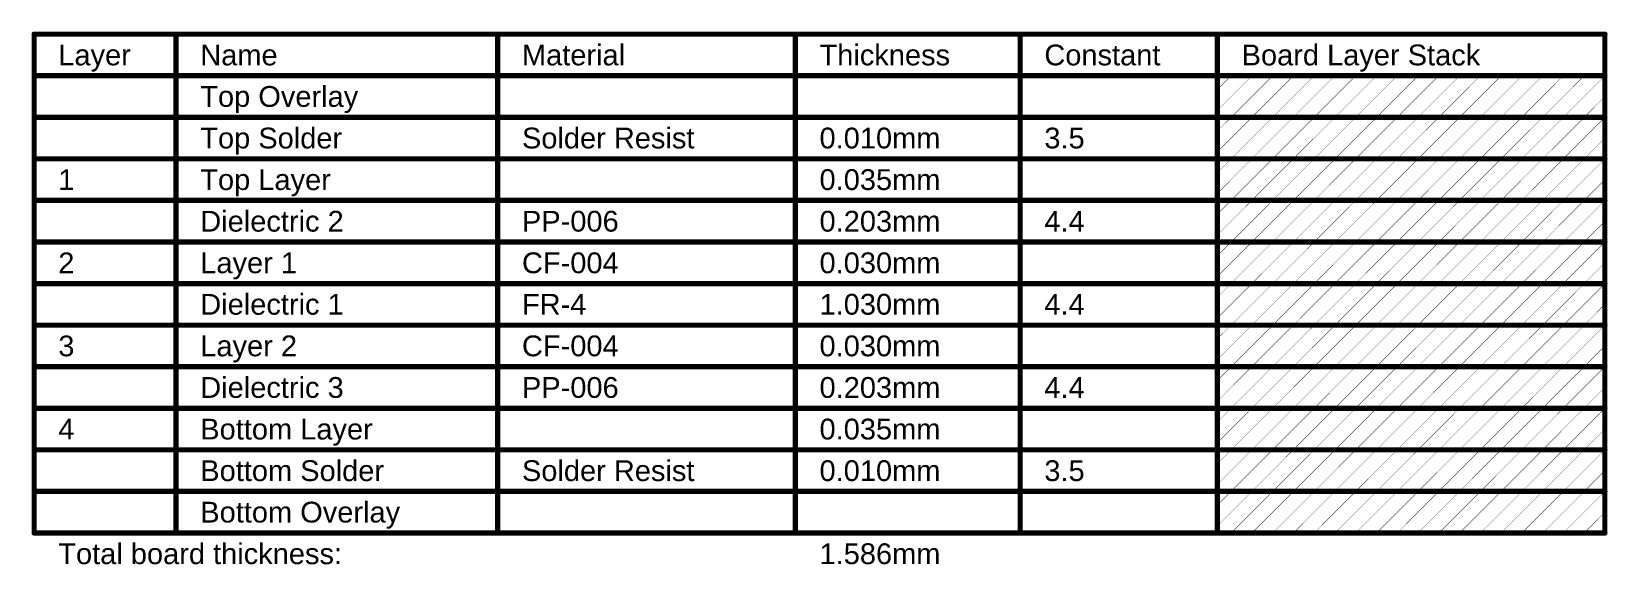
# Model space of a CAD drawing. Header units: inches. Extents: x -5 to 230, y -4 to 159.
# Drawn here: x 114.5 to 230.2, y 45.5 to 84.5 of the extents above; entities that cross this region are included whole.
import ezdxf

# ---------------------------------------------------------------- set-up
doc = ezdxf.new("R2010")
doc.units = ezdxf.units.IN
doc.layers.add('Fabrication', color=76, linetype='Continuous')
doc.styles.add('Arial', font='', dxfattribs={"height": 0.2})
doc.styles.get('Arial').set_extended_font_data('Arial')

msp = doc.modelspace()

# ---------------------------------------------------------------- texts
at = {"layer": 'Fabrication', "style": 'Arial'}
for s, height, p in [('Layer', 1.524, (116.51, 82.06)), ('Name', 1.524, (126.93, 82.06)), ('Material', 1.524, (150.54, 82.06)), ('Thickness', 1.524, (172.38, 82.06)), ('Constant', 1.524, (188.88, 82.06)), ('Board Layer Stack', 1.524, (203.36, 82.06)), ('Top Overlay', 1.524, (126.93, 79.02)), ('Top Solder', 1.524, (126.93, 75.97)), ('Solder Resist', 1.524, (150.54, 75.97)), ('0.010mm', 1.524, (172.38, 75.97)), ('3.5', 1.524, (188.88, 75.97)), ('1', 1.52, (116.51, 72.92)), ('Top Layer', 1.524, (126.93, 72.92)), ('0.035mm', 1.524, (172.38, 72.92)), ('Dielectric 2', 1.524, (126.93, 69.87)), ('PP-006', 1.524, (150.54, 69.87)), ('0.203mm', 1.524, (172.38, 69.87)), ('4.4', 1.524, (188.88, 69.87)), ('2', 1.52, (116.51, 66.82)), ('Layer 1', 1.524, (126.93, 66.82)), ('CF-004', 1.524, (150.54, 66.82)), ('0.030mm', 1.524, (172.38, 66.82)), ('Dielectric 1', 1.524, (126.93, 63.78)), ('FR-4', 1.524, (150.54, 63.78)), ('1.030mm', 1.524, (172.38, 63.78)), ('4.4', 1.524, (188.88, 63.78)), ('3', 1.52, (116.51, 60.73)), ('Layer 2', 1.524, (126.93, 60.73)), ('CF-004', 1.524, (150.54, 60.73)), ('0.030mm', 1.524, (172.38, 60.73)), ('Dielectric 3', 1.524, (126.93, 57.68)), ('PP-006', 1.524, (150.54, 57.68)), ('0.203mm', 1.524, (172.38, 57.68)), ('4.4', 1.524, (188.88, 57.68)), ('4', 1.52, (116.51, 54.63)), ('Bottom Layer', 1.524, (126.93, 54.63)), ('0.035mm', 1.524, (172.38, 54.63)), ('Bottom Solder', 1.524, (126.93, 51.58)), ('Solder Resist', 1.524, (150.54, 51.58)), ('0.010mm', 1.524, (172.38, 51.58)), ('3.5', 1.524, (188.88, 51.58)), ('Bottom Overlay', 1.524, (126.93, 48.54)), ('Total board thickness:', 1.524, (116.51, 45.49)), ('1.586mm', 1.524, (172.38, 45.49))]:
    msp.add_text(s, height=height, dxfattribs=at).set_placement(p)

# ---------------------------------------------------------------- linework, layer by layer
at = {"layer": 'Fabrication'}
for points, const_width in [([(114.74, 84.35), (230.02, 84.35)], 0.381), ([(114.74, 47.77), (114.74, 84.35)], 0.381), ([(125.15, 47.77), (125.15, 84.35)], 0.381), ([(148.76, 47.77), (148.76, 84.35)], 0.381), ([(170.6, 47.77), (170.6, 84.35)], 0.381), ([(187.11, 47.77), (187.11, 84.35)], 0.381), ([(201.58, 47.77), (201.58, 84.35)], 0.381), ([(230.02, 47.77), (230.02, 84.35)], 0.381), ([(114.74, 81.3), (230.02, 81.3)], 0.381), ([(201.58, 78.77), (204.11, 81.3)], 0.0254), ([(201.58, 80.29), (202.59, 81.3)], 0.0254), ([(202.59, 78.25), (205.64, 81.3)], 0.0254), ([(204.11, 78.25), (207.16, 81.3)], 0.0254), ([(205.64, 78.25), (208.69, 81.3)], 0.0254), ([(207.16, 78.25), (210.21, 81.3)], 0.0254), ([(208.69, 78.25), (211.73, 81.3)], 0.0254), ([(210.21, 78.25), (213.26, 81.3)], 0.0254), ([(211.73, 78.25), (214.78, 81.3)], 0.0254), ([(213.26, 78.25), (216.31, 81.3)], 0.0254), ([(214.78, 78.25), (217.83, 81.3)], 0.0254), ([(216.31, 78.25), (219.35, 81.3)], 0.0254), ([(217.83, 78.25), (220.88, 81.3)], 0.0254), ([(219.35, 78.25), (222.4, 81.3)], 0.0254), ([(220.88, 78.25), (223.93, 81.3)], 0.0254), ([(222.4, 78.25), (225.45, 81.3)], 0.0254), ([(223.93, 78.25), (226.97, 81.3)], 0.0254), ([(225.45, 78.25), (228.5, 81.3)], 0.0254), ([(226.97, 78.25), (230.02, 81.3)], 0.0254), ([(228.5, 78.25), (230.02, 79.78)], 0.0254), ([(114.74, 78.25), (125.15, 78.25)], 0.381), ([(125.15, 78.25), (148.76, 78.25)], 0.381), ([(148.76, 78.25), (170.6, 78.25)], 0.381), ([(170.6, 78.25), (187.11, 78.25)], 0.381), ([(187.11, 78.25), (201.58, 78.25)], 0.381), ([(201.58, 78.25), (230.02, 78.25)], 0.381), ([(201.58, 75.72), (204.11, 78.25)], 0.0254), ([(201.58, 77.25), (202.59, 78.25)], 0.0254), ([(202.59, 75.21), (205.64, 78.25)], 0.0254), ([(204.11, 75.21), (207.16, 78.25)], 0.0254), ([(205.64, 75.21), (208.69, 78.25)], 0.0254), ([(207.16, 75.21), (210.21, 78.25)], 0.0254), ([(208.69, 75.21), (211.73, 78.25)], 0.0254), ([(210.21, 75.21), (213.26, 78.25)], 0.0254), ([(211.73, 75.21), (214.78, 78.25)], 0.0254), ([(213.26, 75.21), (216.31, 78.25)], 0.0254), ([(214.78, 75.21), (217.83, 78.25)], 0.0254), ([(216.31, 75.21), (219.35, 78.25)], 0.0254), ([(217.83, 75.21), (220.88, 78.25)], 0.0254), ([(219.35, 75.21), (222.4, 78.25)], 0.0254), ([(220.88, 75.21), (223.93, 78.25)], 0.0254), ([(222.4, 75.21), (225.45, 78.25)], 0.0254), ([(223.93, 75.21), (226.97, 78.25)], 0.0254), ([(225.45, 75.21), (228.5, 78.25)], 0.0254), ([(226.97, 75.21), (230.02, 78.25)], 0.0254), ([(228.5, 75.21), (230.02, 76.73)], 0.0254), ([(114.74, 75.21), (125.15, 75.21)], 0.381), ([(125.15, 75.21), (148.76, 75.21)], 0.381), ([(148.76, 75.21), (170.6, 75.21)], 0.381), ([(170.6, 75.21), (187.11, 75.21)], 0.381), ([(187.11, 75.21), (201.58, 75.21)], 0.381), ([(201.58, 75.21), (230.02, 75.21)], 0.381), ([(201.58, 72.67), (204.11, 75.21)], 0.0254), ([(201.58, 74.2), (202.59, 75.21)], 0.0254), ([(202.59, 72.16), (205.64, 75.21)], 0.0254), ([(204.11, 72.16), (207.16, 75.21)], 0.0254), ([(205.64, 72.16), (208.69, 75.21)], 0.0254), ([(207.16, 72.16), (210.21, 75.21)], 0.0254), ([(208.69, 72.16), (211.73, 75.21)], 0.0254), ([(210.21, 72.16), (213.26, 75.21)], 0.0254), ([(211.73, 72.16), (214.78, 75.21)], 0.0254), ([(213.26, 72.16), (216.31, 75.21)], 0.0254), ([(214.78, 72.16), (217.83, 75.21)], 0.0254), ([(216.31, 72.16), (219.35, 75.21)], 0.0254), ([(217.83, 72.16), (220.88, 75.21)], 0.0254), ([(219.35, 72.16), (222.4, 75.21)], 0.0254), ([(220.88, 72.16), (223.93, 75.21)], 0.0254), ([(222.4, 72.16), (225.45, 75.21)], 0.0254), ([(223.93, 72.16), (226.97, 75.21)], 0.0254), ([(225.45, 72.16), (228.5, 75.21)], 0.0254), ([(226.97, 72.16), (230.02, 75.21)], 0.0254), ([(228.5, 72.16), (230.02, 73.68)], 0.0254), ([(114.74, 72.16), (125.15, 72.16)], 0.381), ([(125.15, 72.16), (148.76, 72.16)], 0.381), ([(148.76, 72.16), (170.6, 72.16)], 0.381), ([(170.6, 72.16), (187.11, 72.16)], 0.381), ([(187.11, 72.16), (201.58, 72.16)], 0.381), ([(201.58, 72.16), (230.02, 72.16)], 0.381), ([(201.58, 69.63), (204.11, 72.16)], 0.0254), ([(201.58, 71.15), (202.59, 72.16)], 0.0254), ([(202.59, 69.11), (205.64, 72.16)], 0.0254), ([(204.11, 69.11), (207.16, 72.16)], 0.0254), ([(205.64, 69.11), (208.69, 72.16)], 0.0254), ([(207.16, 69.11), (210.21, 72.16)], 0.0254), ([(208.69, 69.11), (211.73, 72.16)], 0.0254), ([(210.21, 69.11), (213.26, 72.16)], 0.0254), ([(211.73, 69.11), (214.78, 72.16)], 0.0254), ([(213.26, 69.11), (216.31, 72.16)], 0.0254), ([(214.78, 69.11), (217.83, 72.16)], 0.0254), ([(216.31, 69.11), (219.35, 72.16)], 0.0254), ([(217.83, 69.11), (220.88, 72.16)], 0.0254), ([(219.35, 69.11), (222.4, 72.16)], 0.0254), ([(220.88, 69.11), (223.93, 72.16)], 0.0254), ([(222.4, 69.11), (225.45, 72.16)], 0.0254), ([(223.93, 69.11), (226.97, 72.16)], 0.0254), ([(225.45, 69.11), (228.5, 72.16)], 0.0254), ([(226.97, 69.11), (230.02, 72.16)], 0.0254), ([(228.5, 69.11), (230.02, 70.63)], 0.0254), ([(114.74, 69.11), (125.15, 69.11)], 0.381), ([(125.15, 69.11), (148.76, 69.11)], 0.381), ([(148.76, 69.11), (170.6, 69.11)], 0.381), ([(170.6, 69.11), (187.11, 69.11)], 0.381), ([(187.11, 69.11), (201.58, 69.11)], 0.381), ([(201.58, 69.11), (230.02, 69.11)], 0.381), ([(201.58, 66.58), (204.11, 69.11)], 0.0254), ([(201.58, 68.1), (202.59, 69.11)], 0.0254), ([(202.59, 66.06), (205.64, 69.11)], 0.0254), ([(204.11, 66.06), (207.16, 69.11)], 0.0254), ([(205.64, 66.06), (208.69, 69.11)], 0.0254), ([(207.16, 66.06), (210.21, 69.11)], 0.0254), ([(208.69, 66.06), (211.73, 69.11)], 0.0254), ([(210.21, 66.06), (213.26, 69.11)], 0.0254), ([(211.73, 66.06), (214.78, 69.11)], 0.0254), ([(213.26, 66.06), (216.31, 69.11)], 0.0254), ([(214.78, 66.06), (217.83, 69.11)], 0.0254), ([(216.31, 66.06), (219.35, 69.11)], 0.0254), ([(217.83, 66.06), (220.88, 69.11)], 0.0254), ([(219.35, 66.06), (222.4, 69.11)], 0.0254), ([(220.88, 66.06), (223.93, 69.11)], 0.0254), ([(222.4, 66.06), (225.45, 69.11)], 0.0254), ([(223.93, 66.06), (226.97, 69.11)], 0.0254), ([(225.45, 66.06), (228.5, 69.11)], 0.0254), ([(226.97, 66.06), (230.02, 69.11)], 0.0254), ([(228.5, 66.06), (230.02, 67.59)], 0.0254), ([(114.74, 66.06), (125.15, 66.06)], 0.381), ([(125.15, 66.06), (148.76, 66.06)], 0.381), ([(148.76, 66.06), (170.6, 66.06)], 0.381), ([(170.6, 66.06), (187.11, 66.06)], 0.381), ([(187.11, 66.06), (201.58, 66.06)], 0.381), ([(201.58, 66.06), (230.02, 66.06)], 0.381), ([(201.58, 63.53), (204.11, 66.06)], 0.0254), ([(201.58, 65.05), (202.59, 66.06)], 0.0254), ([(202.59, 63.01), (205.64, 66.06)], 0.0254), ([(204.11, 63.01), (207.16, 66.06)], 0.0254), ([(205.64, 63.01), (208.69, 66.06)], 0.0254), ([(207.16, 63.01), (210.21, 66.06)], 0.0254), ([(208.69, 63.01), (211.73, 66.06)], 0.0254), ([(210.21, 63.01), (213.26, 66.06)], 0.0254), ([(211.73, 63.01), (214.78, 66.06)], 0.0254), ([(213.26, 63.01), (216.31, 66.06)], 0.0254), ([(214.78, 63.01), (217.83, 66.06)], 0.0254), ([(216.31, 63.01), (219.35, 66.06)], 0.0254), ([(217.83, 63.01), (220.88, 66.06)], 0.0254), ([(219.35, 63.01), (222.4, 66.06)], 0.0254), ([(220.88, 63.01), (223.93, 66.06)], 0.0254), ([(222.4, 63.01), (225.45, 66.06)], 0.0254), ([(223.93, 63.01), (226.97, 66.06)], 0.0254), ([(225.45, 63.01), (228.5, 66.06)], 0.0254), ([(226.97, 63.01), (230.02, 66.06)], 0.0254), ([(228.5, 63.01), (230.02, 64.54)], 0.0254), ([(114.74, 63.01), (125.15, 63.01)], 0.381), ([(125.15, 63.01), (148.76, 63.01)], 0.381), ([(148.76, 63.01), (170.6, 63.01)], 0.381), ([(170.6, 63.01), (187.11, 63.01)], 0.381), ([(187.11, 63.01), (201.58, 63.01)], 0.381), ([(201.58, 63.01), (230.02, 63.01)], 0.381), ([(201.58, 60.48), (204.11, 63.01)], 0.0254), ([(201.58, 62.01), (202.59, 63.01)], 0.0254), ([(202.59, 59.97), (205.64, 63.01)], 0.0254), ([(204.11, 59.97), (207.16, 63.01)], 0.0254), ([(205.64, 59.97), (208.69, 63.01)], 0.0254), ([(207.16, 59.97), (210.21, 63.01)], 0.0254), ([(208.69, 59.97), (211.73, 63.01)], 0.0254), ([(210.21, 59.97), (213.26, 63.01)], 0.0254), ([(211.73, 59.97), (214.78, 63.01)], 0.0254), ([(213.26, 59.97), (216.31, 63.01)], 0.0254), ([(214.78, 59.97), (217.83, 63.01)], 0.0254), ([(216.31, 59.97), (219.35, 63.01)], 0.0254), ([(217.83, 59.97), (220.88, 63.01)], 0.0254), ([(219.35, 59.97), (222.4, 63.01)], 0.0254), ([(220.88, 59.97), (223.93, 63.01)], 0.0254), ([(222.4, 59.97), (225.45, 63.01)], 0.0254), ([(223.93, 59.97), (226.97, 63.01)], 0.0254), ([(225.45, 59.97), (228.5, 63.01)], 0.0254), ([(226.97, 59.97), (230.02, 63.01)], 0.0254), ([(228.5, 59.97), (230.02, 61.49)], 0.0254), ([(114.74, 59.97), (125.15, 59.97)], 0.381), ([(125.15, 59.97), (148.76, 59.97)], 0.381), ([(148.76, 59.97), (170.6, 59.97)], 0.381), ([(170.6, 59.97), (187.11, 59.97)], 0.381), ([(187.11, 59.97), (201.58, 59.97)], 0.381), ([(201.58, 59.97), (230.02, 59.97)], 0.381), ([(201.58, 57.43), (204.11, 59.97)], 0.0254), ([(201.58, 58.96), (202.59, 59.97)], 0.0254), ([(202.59, 56.92), (205.64, 59.97)], 0.0254), ([(204.11, 56.92), (207.16, 59.97)], 0.0254), ([(205.64, 56.92), (208.69, 59.97)], 0.0254), ([(207.16, 56.92), (210.21, 59.97)], 0.0254), ([(208.69, 56.92), (211.73, 59.97)], 0.0254), ([(210.21, 56.92), (213.26, 59.97)], 0.0254), ([(211.73, 56.92), (214.78, 59.97)], 0.0254), ([(213.26, 56.92), (216.31, 59.97)], 0.0254), ([(214.78, 56.92), (217.83, 59.97)], 0.0254), ([(216.31, 56.92), (219.35, 59.97)], 0.0254), ([(217.83, 56.92), (220.88, 59.97)], 0.0254), ([(219.35, 56.92), (222.4, 59.97)], 0.0254), ([(220.88, 56.92), (223.93, 59.97)], 0.0254), ([(222.4, 56.92), (225.45, 59.97)], 0.0254), ([(223.93, 56.92), (226.97, 59.97)], 0.0254), ([(225.45, 56.92), (228.5, 59.97)], 0.0254), ([(226.97, 56.92), (230.02, 59.97)], 0.0254), ([(228.5, 56.92), (230.02, 58.44)], 0.0254), ([(114.74, 56.92), (125.15, 56.92)], 0.381), ([(125.15, 56.92), (148.76, 56.92)], 0.381), ([(148.76, 56.92), (170.6, 56.92)], 0.381), ([(170.6, 56.92), (187.11, 56.92)], 0.381), ([(187.11, 56.92), (201.58, 56.92)], 0.381), ([(201.58, 56.92), (230.02, 56.92)], 0.381), ([(201.58, 54.39), (204.11, 56.92)], 0.0254), ([(201.58, 55.91), (202.59, 56.92)], 0.0254), ([(202.59, 53.87), (205.64, 56.92)], 0.0254), ([(204.11, 53.87), (207.16, 56.92)], 0.0254), ([(205.64, 53.87), (208.69, 56.92)], 0.0254), ([(207.16, 53.87), (210.21, 56.92)], 0.0254), ([(208.69, 53.87), (211.73, 56.92)], 0.0254), ([(210.21, 53.87), (213.26, 56.92)], 0.0254), ([(211.73, 53.87), (214.78, 56.92)], 0.0254), ([(213.26, 53.87), (216.31, 56.92)], 0.0254), ([(214.78, 53.87), (217.83, 56.92)], 0.0254), ([(216.31, 53.87), (219.35, 56.92)], 0.0254), ([(217.83, 53.87), (220.88, 56.92)], 0.0254), ([(219.35, 53.87), (222.4, 56.92)], 0.0254), ([(220.88, 53.87), (223.93, 56.92)], 0.0254), ([(222.4, 53.87), (225.45, 56.92)], 0.0254), ([(223.93, 53.87), (226.97, 56.92)], 0.0254), ([(225.45, 53.87), (228.5, 56.92)], 0.0254), ([(226.97, 53.87), (230.02, 56.92)], 0.0254), ([(228.5, 53.87), (230.02, 55.39)], 0.0254), ([(114.74, 53.87), (125.15, 53.87)], 0.381), ([(125.15, 53.87), (148.76, 53.87)], 0.381), ([(148.76, 53.87), (170.6, 53.87)], 0.381), ([(170.6, 53.87), (187.11, 53.87)], 0.381), ([(187.11, 53.87), (201.58, 53.87)], 0.381), ([(201.58, 53.87), (230.02, 53.87)], 0.381), ([(201.58, 51.34), (204.11, 53.87)], 0.0254), ([(201.58, 52.86), (202.59, 53.87)], 0.0254), ([(202.59, 50.82), (205.64, 53.87)], 0.0254), ([(204.11, 50.82), (207.16, 53.87)], 0.0254), ([(205.64, 50.82), (208.69, 53.87)], 0.0254), ([(207.16, 50.82), (210.21, 53.87)], 0.0254), ([(208.69, 50.82), (211.73, 53.87)], 0.0254), ([(210.21, 50.82), (213.26, 53.87)], 0.0254), ([(211.73, 50.82), (214.78, 53.87)], 0.0254), ([(213.26, 50.82), (216.31, 53.87)], 0.0254), ([(214.78, 50.82), (217.83, 53.87)], 0.0254), ([(216.31, 50.82), (219.35, 53.87)], 0.0254), ([(217.83, 50.82), (220.88, 53.87)], 0.0254), ([(219.35, 50.82), (222.4, 53.87)], 0.0254), ([(220.88, 50.82), (223.93, 53.87)], 0.0254), ([(222.4, 50.82), (225.45, 53.87)], 0.0254), ([(223.93, 50.82), (226.97, 53.87)], 0.0254), ([(225.45, 50.82), (228.5, 53.87)], 0.0254), ([(226.97, 50.82), (230.02, 53.87)], 0.0254), ([(228.5, 50.82), (230.02, 52.35)], 0.0254), ([(114.74, 50.82), (125.15, 50.82)], 0.381), ([(125.15, 50.82), (148.76, 50.82)], 0.381), ([(148.76, 50.82), (170.6, 50.82)], 0.381), ([(170.6, 50.82), (187.11, 50.82)], 0.381), ([(187.11, 50.82), (201.58, 50.82)], 0.381), ([(201.58, 50.82), (230.02, 50.82)], 0.381), ([(201.58, 48.29), (204.11, 50.82)], 0.0254), ([(201.58, 49.81), (202.59, 50.82)], 0.0254), ([(202.59, 47.77), (205.64, 50.82)], 0.0254), ([(204.11, 47.77), (207.16, 50.82)], 0.0254), ([(205.64, 47.77), (208.69, 50.82)], 0.0254), ([(207.16, 47.77), (210.21, 50.82)], 0.0254), ([(208.69, 47.77), (211.73, 50.82)], 0.0254), ([(210.21, 47.77), (213.26, 50.82)], 0.0254), ([(211.73, 47.77), (214.78, 50.82)], 0.0254), ([(213.26, 47.77), (216.31, 50.82)], 0.0254), ([(214.78, 47.77), (217.83, 50.82)], 0.0254), ([(216.31, 47.77), (219.35, 50.82)], 0.0254), ([(217.83, 47.77), (220.88, 50.82)], 0.0254), ([(219.35, 47.77), (222.4, 50.82)], 0.0254), ([(220.88, 47.77), (223.93, 50.82)], 0.0254), ([(222.4, 47.77), (225.45, 50.82)], 0.0254), ([(223.93, 47.77), (226.97, 50.82)], 0.0254), ([(225.45, 47.77), (228.5, 50.82)], 0.0254), ([(226.97, 47.77), (230.02, 50.82)], 0.0254), ([(228.5, 47.77), (230.02, 49.3)], 0.0254), ([(114.74, 47.77), (125.15, 47.77)], 0.381), ([(125.15, 47.77), (148.76, 47.77)], 0.381), ([(148.76, 47.77), (170.6, 47.77)], 0.381), ([(170.6, 47.77), (187.11, 47.77)], 0.381), ([(187.11, 47.77), (201.58, 47.77)], 0.381), ([(201.58, 47.77), (230.02, 47.77)], 0.381)]:
    msp.add_lwpolyline(points, dxfattribs=dict(at, const_width=const_width))
for points, const_width in [([(114.64, 84.35, 1), (114.83, 84.35, 1)], 0.191), ([(114.64, 84.35, 1), (114.83, 84.35, 1)], 0.191), ([(125.05, 84.35, 1), (125.24, 84.35, 1)], 0.191), ([(148.67, 84.35, 1), (148.86, 84.35, 1)], 0.191), ([(170.51, 84.35, 1), (170.7, 84.35, 1)], 0.191), ([(187.01, 84.35, 1), (187.2, 84.35, 1)], 0.191), ([(201.49, 84.35, 1), (201.68, 84.35, 1)], 0.191), ([(229.93, 84.35, 1), (230.12, 84.35, 1)], 0.191), ([(229.93, 84.35, 1), (230.12, 84.35, 1)], 0.191), ([(114.64, 81.3, 1), (114.83, 81.3, 1)], 0.191), ([(202.58, 81.3, 1), (202.6, 81.3, 1)], 0.0127), ([(204.11, 81.3, 1), (204.12, 81.3, 1)], 0.0127), ([(205.63, 81.3, 1), (205.64, 81.3, 1)], 0.0127), ([(207.15, 81.3, 1), (207.17, 81.3, 1)], 0.0127), ([(208.68, 81.3, 1), (208.69, 81.3, 1)], 0.0127), ([(210.2, 81.3, 1), (210.22, 81.3, 1)], 0.0127), ([(211.73, 81.3, 1), (211.74, 81.3, 1)], 0.0127), ([(213.25, 81.3, 1), (213.26, 81.3, 1)], 0.0127), ([(214.77, 81.3, 1), (214.79, 81.3, 1)], 0.0127), ([(216.3, 81.3, 1), (216.31, 81.3, 1)], 0.0127), ([(217.82, 81.3, 1), (217.84, 81.3, 1)], 0.0127), ([(219.35, 81.3, 1), (219.36, 81.3, 1)], 0.0127), ([(220.87, 81.3, 1), (220.88, 81.3, 1)], 0.0127), ([(222.39, 81.3, 1), (222.41, 81.3, 1)], 0.0127), ([(223.92, 81.3, 1), (223.93, 81.3, 1)], 0.0127), ([(225.44, 81.3, 1), (225.46, 81.3, 1)], 0.0127), ([(226.97, 81.3, 1), (226.98, 81.3, 1)], 0.0127), ([(228.49, 81.3, 1), (228.5, 81.3, 1)], 0.0127), ([(229.93, 81.3, 1), (230.12, 81.3, 1)], 0.191), ([(230.01, 81.3, 1), (230.03, 81.3, 1)], 0.0127), ([(201.57, 80.29, 1), (201.59, 80.29, 1)], 0.0127), ([(201.57, 78.77, 1), (201.59, 78.77, 1)], 0.0127), ([(230.01, 79.78, 1), (230.03, 79.78, 1)], 0.0127), ([(114.64, 78.25, 1), (114.83, 78.25, 1)], 0.191), ([(125.05, 78.25, 1), (125.24, 78.25, 1)], 0.191), ([(125.05, 78.25, 1), (125.24, 78.25, 1)], 0.191), ([(148.67, 78.25, 1), (148.86, 78.25, 1)], 0.191), ([(148.67, 78.25, 1), (148.86, 78.25, 1)], 0.191), ([(170.51, 78.25, 1), (170.7, 78.25, 1)], 0.191), ([(170.51, 78.25, 1), (170.7, 78.25, 1)], 0.191), ([(187.01, 78.25, 1), (187.2, 78.25, 1)], 0.191), ([(187.01, 78.25, 1), (187.2, 78.25, 1)], 0.191), ([(201.49, 78.25, 1), (201.68, 78.25, 1)], 0.191), ([(201.49, 78.25, 1), (201.68, 78.25, 1)], 0.191), ([(202.58, 78.25, 1), (202.6, 78.25, 1)], 0.0127), ([(202.58, 78.25, 1), (202.6, 78.25, 1)], 0.0127), ([(204.11, 78.25, 1), (204.12, 78.25, 1)], 0.0127), ([(204.11, 78.25, 1), (204.12, 78.25, 1)], 0.0127), ([(205.63, 78.25, 1), (205.64, 78.25, 1)], 0.0127), ([(205.63, 78.25, 1), (205.64, 78.25, 1)], 0.0127), ([(207.15, 78.25, 1), (207.17, 78.25, 1)], 0.0127), ([(207.15, 78.25, 1), (207.17, 78.25, 1)], 0.0127), ([(208.68, 78.25, 1), (208.69, 78.25, 1)], 0.0127), ([(208.68, 78.25, 1), (208.69, 78.25, 1)], 0.0127), ([(210.2, 78.25, 1), (210.22, 78.25, 1)], 0.0127), ([(210.2, 78.25, 1), (210.22, 78.25, 1)], 0.0127), ([(211.73, 78.25, 1), (211.74, 78.25, 1)], 0.0127), ([(211.73, 78.25, 1), (211.74, 78.25, 1)], 0.0127), ([(213.25, 78.25, 1), (213.26, 78.25, 1)], 0.0127), ([(213.25, 78.25, 1), (213.26, 78.25, 1)], 0.0127), ([(214.77, 78.25, 1), (214.79, 78.25, 1)], 0.0127), ([(214.77, 78.25, 1), (214.79, 78.25, 1)], 0.0127), ([(216.3, 78.25, 1), (216.31, 78.25, 1)], 0.0127), ([(216.3, 78.25, 1), (216.31, 78.25, 1)], 0.0127), ([(217.82, 78.25, 1), (217.84, 78.25, 1)], 0.0127), ([(217.82, 78.25, 1), (217.84, 78.25, 1)], 0.0127), ([(219.35, 78.25, 1), (219.36, 78.25, 1)], 0.0127), ([(219.35, 78.25, 1), (219.36, 78.25, 1)], 0.0127), ([(220.87, 78.25, 1), (220.88, 78.25, 1)], 0.0127), ([(220.87, 78.25, 1), (220.88, 78.25, 1)], 0.0127), ([(222.39, 78.25, 1), (222.41, 78.25, 1)], 0.0127), ([(222.39, 78.25, 1), (222.41, 78.25, 1)], 0.0127), ([(223.92, 78.25, 1), (223.93, 78.25, 1)], 0.0127), ([(223.92, 78.25, 1), (223.93, 78.25, 1)], 0.0127), ([(225.44, 78.25, 1), (225.46, 78.25, 1)], 0.0127), ([(225.44, 78.25, 1), (225.46, 78.25, 1)], 0.0127), ([(226.97, 78.25, 1), (226.98, 78.25, 1)], 0.0127), ([(226.97, 78.25, 1), (226.98, 78.25, 1)], 0.0127), ([(228.49, 78.25, 1), (228.5, 78.25, 1)], 0.0127), ([(228.49, 78.25, 1), (228.5, 78.25, 1)], 0.0127), ([(229.93, 78.25, 1), (230.12, 78.25, 1)], 0.191), ([(230.01, 78.25, 1), (230.03, 78.25, 1)], 0.0127), ([(201.57, 77.25, 1), (201.59, 77.25, 1)], 0.0127), ([(230.01, 76.73, 1), (230.03, 76.73, 1)], 0.0127), ([(114.64, 75.21, 1), (114.83, 75.21, 1)], 0.191), ([(125.05, 75.21, 1), (125.24, 75.21, 1)], 0.191), ([(125.05, 75.21, 1), (125.24, 75.21, 1)], 0.191), ([(148.67, 75.21, 1), (148.86, 75.21, 1)], 0.191), ([(148.67, 75.21, 1), (148.86, 75.21, 1)], 0.191), ([(170.51, 75.21, 1), (170.7, 75.21, 1)], 0.191), ([(170.51, 75.21, 1), (170.7, 75.21, 1)], 0.191), ([(187.01, 75.21, 1), (187.2, 75.21, 1)], 0.191), ([(187.01, 75.21, 1), (187.2, 75.21, 1)], 0.191), ([(201.49, 75.21, 1), (201.68, 75.21, 1)], 0.191), ([(201.49, 75.21, 1), (201.68, 75.21, 1)], 0.191), ([(201.57, 75.72, 1), (201.59, 75.72, 1)], 0.0127), ([(202.58, 75.21, 1), (202.6, 75.21, 1)], 0.0127), ([(202.58, 75.21, 1), (202.6, 75.21, 1)], 0.0127), ([(204.11, 75.21, 1), (204.12, 75.21, 1)], 0.0127), ([(204.11, 75.21, 1), (204.12, 75.21, 1)], 0.0127), ([(205.63, 75.21, 1), (205.64, 75.21, 1)], 0.0127), ([(205.63, 75.21, 1), (205.64, 75.21, 1)], 0.0127), ([(207.15, 75.21, 1), (207.17, 75.21, 1)], 0.0127), ([(207.15, 75.21, 1), (207.17, 75.21, 1)], 0.0127), ([(208.68, 75.21, 1), (208.69, 75.21, 1)], 0.0127), ([(208.68, 75.21, 1), (208.69, 75.21, 1)], 0.0127), ([(210.2, 75.21, 1), (210.22, 75.21, 1)], 0.0127), ([(210.2, 75.21, 1), (210.22, 75.21, 1)], 0.0127), ([(211.73, 75.21, 1), (211.74, 75.21, 1)], 0.0127), ([(211.73, 75.21, 1), (211.74, 75.21, 1)], 0.0127), ([(213.25, 75.21, 1), (213.26, 75.21, 1)], 0.0127), ([(213.25, 75.21, 1), (213.26, 75.21, 1)], 0.0127), ([(214.77, 75.21, 1), (214.79, 75.21, 1)], 0.0127), ([(214.77, 75.21, 1), (214.79, 75.21, 1)], 0.0127), ([(216.3, 75.21, 1), (216.31, 75.21, 1)], 0.0127), ([(216.3, 75.21, 1), (216.31, 75.21, 1)], 0.0127), ([(217.82, 75.21, 1), (217.84, 75.21, 1)], 0.0127), ([(217.82, 75.21, 1), (217.84, 75.21, 1)], 0.0127), ([(219.35, 75.21, 1), (219.36, 75.21, 1)], 0.0127), ([(219.35, 75.21, 1), (219.36, 75.21, 1)], 0.0127), ([(220.87, 75.21, 1), (220.88, 75.21, 1)], 0.0127), ([(220.87, 75.21, 1), (220.88, 75.21, 1)], 0.0127), ([(222.39, 75.21, 1), (222.41, 75.21, 1)], 0.0127), ([(222.39, 75.21, 1), (222.41, 75.21, 1)], 0.0127), ([(223.92, 75.21, 1), (223.93, 75.21, 1)], 0.0127), ([(223.92, 75.21, 1), (223.93, 75.21, 1)], 0.0127), ([(225.44, 75.21, 1), (225.46, 75.21, 1)], 0.0127), ([(225.44, 75.21, 1), (225.46, 75.21, 1)], 0.0127), ([(226.97, 75.21, 1), (226.98, 75.21, 1)], 0.0127), ([(226.97, 75.21, 1), (226.98, 75.21, 1)], 0.0127), ([(228.49, 75.21, 1), (228.5, 75.21, 1)], 0.0127), ([(228.49, 75.21, 1), (228.5, 75.21, 1)], 0.0127), ([(229.93, 75.21, 1), (230.12, 75.21, 1)], 0.191), ([(230.01, 75.21, 1), (230.03, 75.21, 1)], 0.0127), ([(201.57, 74.2, 1), (201.59, 74.2, 1)], 0.0127), ([(230.01, 73.68, 1), (230.03, 73.68, 1)], 0.0127), ([(114.64, 72.16, 1), (114.83, 72.16, 1)], 0.191), ([(125.05, 72.16, 1), (125.24, 72.16, 1)], 0.191), ([(125.05, 72.16, 1), (125.24, 72.16, 1)], 0.191), ([(148.67, 72.16, 1), (148.86, 72.16, 1)], 0.191), ([(148.67, 72.16, 1), (148.86, 72.16, 1)], 0.191), ([(170.51, 72.16, 1), (170.7, 72.16, 1)], 0.191), ([(170.51, 72.16, 1), (170.7, 72.16, 1)], 0.191), ([(187.01, 72.16, 1), (187.2, 72.16, 1)], 0.191), ([(187.01, 72.16, 1), (187.2, 72.16, 1)], 0.191), ([(201.49, 72.16, 1), (201.68, 72.16, 1)], 0.191), ([(201.49, 72.16, 1), (201.68, 72.16, 1)], 0.191), ([(201.57, 72.67, 1), (201.59, 72.67, 1)], 0.0127), ([(202.58, 72.16, 1), (202.6, 72.16, 1)], 0.0127), ([(202.58, 72.16, 1), (202.6, 72.16, 1)], 0.0127), ([(204.11, 72.16, 1), (204.12, 72.16, 1)], 0.0127), ([(204.11, 72.16, 1), (204.12, 72.16, 1)], 0.0127), ([(205.63, 72.16, 1), (205.64, 72.16, 1)], 0.0127), ([(205.63, 72.16, 1), (205.64, 72.16, 1)], 0.0127), ([(207.15, 72.16, 1), (207.17, 72.16, 1)], 0.0127), ([(207.15, 72.16, 1), (207.17, 72.16, 1)], 0.0127), ([(208.68, 72.16, 1), (208.69, 72.16, 1)], 0.0127), ([(208.68, 72.16, 1), (208.69, 72.16, 1)], 0.0127), ([(210.2, 72.16, 1), (210.22, 72.16, 1)], 0.0127), ([(210.2, 72.16, 1), (210.22, 72.16, 1)], 0.0127), ([(211.73, 72.16, 1), (211.74, 72.16, 1)], 0.0127), ([(211.73, 72.16, 1), (211.74, 72.16, 1)], 0.0127), ([(213.25, 72.16, 1), (213.26, 72.16, 1)], 0.0127), ([(213.25, 72.16, 1), (213.26, 72.16, 1)], 0.0127), ([(214.77, 72.16, 1), (214.79, 72.16, 1)], 0.0127), ([(214.77, 72.16, 1), (214.79, 72.16, 1)], 0.0127), ([(216.3, 72.16, 1), (216.31, 72.16, 1)], 0.0127), ([(216.3, 72.16, 1), (216.31, 72.16, 1)], 0.0127), ([(217.82, 72.16, 1), (217.84, 72.16, 1)], 0.0127), ([(217.82, 72.16, 1), (217.84, 72.16, 1)], 0.0127), ([(219.35, 72.16, 1), (219.36, 72.16, 1)], 0.0127), ([(219.35, 72.16, 1), (219.36, 72.16, 1)], 0.0127), ([(220.87, 72.16, 1), (220.88, 72.16, 1)], 0.0127), ([(220.87, 72.16, 1), (220.88, 72.16, 1)], 0.0127), ([(222.39, 72.16, 1), (222.41, 72.16, 1)], 0.0127), ([(222.39, 72.16, 1), (222.41, 72.16, 1)], 0.0127), ([(223.92, 72.16, 1), (223.93, 72.16, 1)], 0.0127), ([(223.92, 72.16, 1), (223.93, 72.16, 1)], 0.0127), ([(225.44, 72.16, 1), (225.46, 72.16, 1)], 0.0127), ([(225.44, 72.16, 1), (225.46, 72.16, 1)], 0.0127), ([(226.97, 72.16, 1), (226.98, 72.16, 1)], 0.0127), ([(226.97, 72.16, 1), (226.98, 72.16, 1)], 0.0127), ([(228.49, 72.16, 1), (228.5, 72.16, 1)], 0.0127), ([(228.49, 72.16, 1), (228.5, 72.16, 1)], 0.0127), ([(229.93, 72.16, 1), (230.12, 72.16, 1)], 0.191), ([(230.01, 72.16, 1), (230.03, 72.16, 1)], 0.0127), ([(201.57, 71.15, 1), (201.59, 71.15, 1)], 0.0127), ([(230.01, 70.63, 1), (230.03, 70.63, 1)], 0.0127), ([(201.57, 69.63, 1), (201.59, 69.63, 1)], 0.0127), ([(114.64, 69.11, 1), (114.83, 69.11, 1)], 0.191), ([(125.05, 69.11, 1), (125.24, 69.11, 1)], 0.191), ([(125.05, 69.11, 1), (125.24, 69.11, 1)], 0.191), ([(148.67, 69.11, 1), (148.86, 69.11, 1)], 0.191), ([(148.67, 69.11, 1), (148.86, 69.11, 1)], 0.191), ([(170.51, 69.11, 1), (170.7, 69.11, 1)], 0.191), ([(170.51, 69.11, 1), (170.7, 69.11, 1)], 0.191), ([(187.01, 69.11, 1), (187.2, 69.11, 1)], 0.191), ([(187.01, 69.11, 1), (187.2, 69.11, 1)], 0.191), ([(201.49, 69.11, 1), (201.68, 69.11, 1)], 0.191), ([(201.49, 69.11, 1), (201.68, 69.11, 1)], 0.191), ([(202.58, 69.11, 1), (202.6, 69.11, 1)], 0.0127), ([(202.58, 69.11, 1), (202.6, 69.11, 1)], 0.0127), ([(204.11, 69.11, 1), (204.12, 69.11, 1)], 0.0127), ([(204.11, 69.11, 1), (204.12, 69.11, 1)], 0.0127), ([(205.63, 69.11, 1), (205.64, 69.11, 1)], 0.0127), ([(205.63, 69.11, 1), (205.64, 69.11, 1)], 0.0127), ([(207.15, 69.11, 1), (207.17, 69.11, 1)], 0.0127), ([(207.15, 69.11, 1), (207.17, 69.11, 1)], 0.0127), ([(208.68, 69.11, 1), (208.69, 69.11, 1)], 0.0127), ([(208.68, 69.11, 1), (208.69, 69.11, 1)], 0.0127), ([(210.2, 69.11, 1), (210.22, 69.11, 1)], 0.0127), ([(210.2, 69.11, 1), (210.22, 69.11, 1)], 0.0127), ([(211.73, 69.11, 1), (211.74, 69.11, 1)], 0.0127), ([(211.73, 69.11, 1), (211.74, 69.11, 1)], 0.0127), ([(213.25, 69.11, 1), (213.26, 69.11, 1)], 0.0127), ([(213.25, 69.11, 1), (213.26, 69.11, 1)], 0.0127), ([(214.77, 69.11, 1), (214.79, 69.11, 1)], 0.0127), ([(214.77, 69.11, 1), (214.79, 69.11, 1)], 0.0127), ([(216.3, 69.11, 1), (216.31, 69.11, 1)], 0.0127), ([(216.3, 69.11, 1), (216.31, 69.11, 1)], 0.0127), ([(217.82, 69.11, 1), (217.84, 69.11, 1)], 0.0127), ([(217.82, 69.11, 1), (217.84, 69.11, 1)], 0.0127), ([(219.35, 69.11, 1), (219.36, 69.11, 1)], 0.0127), ([(219.35, 69.11, 1), (219.36, 69.11, 1)], 0.0127), ([(220.87, 69.11, 1), (220.88, 69.11, 1)], 0.0127), ([(220.87, 69.11, 1), (220.88, 69.11, 1)], 0.0127), ([(222.39, 69.11, 1), (222.41, 69.11, 1)], 0.0127), ([(222.39, 69.11, 1), (222.41, 69.11, 1)], 0.0127), ([(223.92, 69.11, 1), (223.93, 69.11, 1)], 0.0127), ([(223.92, 69.11, 1), (223.93, 69.11, 1)], 0.0127), ([(225.44, 69.11, 1), (225.46, 69.11, 1)], 0.0127), ([(225.44, 69.11, 1), (225.46, 69.11, 1)], 0.0127), ([(226.97, 69.11, 1), (226.98, 69.11, 1)], 0.0127), ([(226.97, 69.11, 1), (226.98, 69.11, 1)], 0.0127), ([(228.49, 69.11, 1), (228.5, 69.11, 1)], 0.0127), ([(228.49, 69.11, 1), (228.5, 69.11, 1)], 0.0127), ([(229.93, 69.11, 1), (230.12, 69.11, 1)], 0.191), ([(230.01, 69.11, 1), (230.03, 69.11, 1)], 0.0127), ([(201.57, 68.1, 1), (201.59, 68.1, 1)], 0.0127), ([(230.01, 67.59, 1), (230.03, 67.59, 1)], 0.0127), ([(114.64, 66.06, 1), (114.83, 66.06, 1)], 0.191), ([(125.05, 66.06, 1), (125.24, 66.06, 1)], 0.191), ([(125.05, 66.06, 1), (125.24, 66.06, 1)], 0.191), ([(148.67, 66.06, 1), (148.86, 66.06, 1)], 0.191), ([(148.67, 66.06, 1), (148.86, 66.06, 1)], 0.191), ([(170.51, 66.06, 1), (170.7, 66.06, 1)], 0.191), ([(170.51, 66.06, 1), (170.7, 66.06, 1)], 0.191), ([(187.01, 66.06, 1), (187.2, 66.06, 1)], 0.191), ([(187.01, 66.06, 1), (187.2, 66.06, 1)], 0.191), ([(201.49, 66.06, 1), (201.68, 66.06, 1)], 0.191), ([(201.49, 66.06, 1), (201.68, 66.06, 1)], 0.191), ([(201.57, 66.58, 1), (201.59, 66.58, 1)], 0.0127), ([(202.58, 66.06, 1), (202.6, 66.06, 1)], 0.0127), ([(202.58, 66.06, 1), (202.6, 66.06, 1)], 0.0127), ([(204.11, 66.06, 1), (204.12, 66.06, 1)], 0.0127), ([(204.11, 66.06, 1), (204.12, 66.06, 1)], 0.0127), ([(205.63, 66.06, 1), (205.64, 66.06, 1)], 0.0127), ([(205.63, 66.06, 1), (205.64, 66.06, 1)], 0.0127), ([(207.15, 66.06, 1), (207.17, 66.06, 1)], 0.0127), ([(207.15, 66.06, 1), (207.17, 66.06, 1)], 0.0127), ([(208.68, 66.06, 1), (208.69, 66.06, 1)], 0.0127), ([(208.68, 66.06, 1), (208.69, 66.06, 1)], 0.0127), ([(210.2, 66.06, 1), (210.22, 66.06, 1)], 0.0127), ([(210.2, 66.06, 1), (210.22, 66.06, 1)], 0.0127), ([(211.73, 66.06, 1), (211.74, 66.06, 1)], 0.0127), ([(211.73, 66.06, 1), (211.74, 66.06, 1)], 0.0127), ([(213.25, 66.06, 1), (213.26, 66.06, 1)], 0.0127), ([(213.25, 66.06, 1), (213.26, 66.06, 1)], 0.0127), ([(214.77, 66.06, 1), (214.79, 66.06, 1)], 0.0127), ([(214.77, 66.06, 1), (214.79, 66.06, 1)], 0.0127), ([(216.3, 66.06, 1), (216.31, 66.06, 1)], 0.0127), ([(216.3, 66.06, 1), (216.31, 66.06, 1)], 0.0127), ([(217.82, 66.06, 1), (217.84, 66.06, 1)], 0.0127), ([(217.82, 66.06, 1), (217.84, 66.06, 1)], 0.0127), ([(219.35, 66.06, 1), (219.36, 66.06, 1)], 0.0127), ([(219.35, 66.06, 1), (219.36, 66.06, 1)], 0.0127), ([(220.87, 66.06, 1), (220.88, 66.06, 1)], 0.0127), ([(220.87, 66.06, 1), (220.88, 66.06, 1)], 0.0127), ([(222.39, 66.06, 1), (222.41, 66.06, 1)], 0.0127), ([(222.39, 66.06, 1), (222.41, 66.06, 1)], 0.0127), ([(223.92, 66.06, 1), (223.93, 66.06, 1)], 0.0127), ([(223.92, 66.06, 1), (223.93, 66.06, 1)], 0.0127), ([(225.44, 66.06, 1), (225.46, 66.06, 1)], 0.0127), ([(225.44, 66.06, 1), (225.46, 66.06, 1)], 0.0127), ([(226.97, 66.06, 1), (226.98, 66.06, 1)], 0.0127), ([(226.97, 66.06, 1), (226.98, 66.06, 1)], 0.0127), ([(228.49, 66.06, 1), (228.5, 66.06, 1)], 0.0127), ([(228.49, 66.06, 1), (228.5, 66.06, 1)], 0.0127), ([(229.93, 66.06, 1), (230.12, 66.06, 1)], 0.191), ([(230.01, 66.06, 1), (230.03, 66.06, 1)], 0.0127), ([(201.57, 65.05, 1), (201.59, 65.05, 1)], 0.0127), ([(230.01, 64.54, 1), (230.03, 64.54, 1)], 0.0127), ([(114.64, 63.01, 1), (114.83, 63.01, 1)], 0.191), ([(125.05, 63.01, 1), (125.24, 63.01, 1)], 0.191), ([(125.05, 63.01, 1), (125.24, 63.01, 1)], 0.191), ([(148.67, 63.01, 1), (148.86, 63.01, 1)], 0.191), ([(148.67, 63.01, 1), (148.86, 63.01, 1)], 0.191), ([(170.51, 63.01, 1), (170.7, 63.01, 1)], 0.191), ([(170.51, 63.01, 1), (170.7, 63.01, 1)], 0.191), ([(187.01, 63.01, 1), (187.2, 63.01, 1)], 0.191), ([(187.01, 63.01, 1), (187.2, 63.01, 1)], 0.191), ([(201.49, 63.01, 1), (201.68, 63.01, 1)], 0.191), ([(201.49, 63.01, 1), (201.68, 63.01, 1)], 0.191), ([(201.57, 63.53, 1), (201.59, 63.53, 1)], 0.0127), ([(202.58, 63.01, 1), (202.6, 63.01, 1)], 0.0127), ([(202.58, 63.01, 1), (202.6, 63.01, 1)], 0.0127), ([(204.11, 63.01, 1), (204.12, 63.01, 1)], 0.0127), ([(204.11, 63.01, 1), (204.12, 63.01, 1)], 0.0127), ([(205.63, 63.01, 1), (205.64, 63.01, 1)], 0.0127), ([(205.63, 63.01, 1), (205.64, 63.01, 1)], 0.0127), ([(207.15, 63.01, 1), (207.17, 63.01, 1)], 0.0127), ([(207.15, 63.01, 1), (207.17, 63.01, 1)], 0.0127), ([(208.68, 63.01, 1), (208.69, 63.01, 1)], 0.0127), ([(208.68, 63.01, 1), (208.69, 63.01, 1)], 0.0127), ([(210.2, 63.01, 1), (210.22, 63.01, 1)], 0.0127), ([(210.2, 63.01, 1), (210.22, 63.01, 1)], 0.0127), ([(211.73, 63.01, 1), (211.74, 63.01, 1)], 0.0127), ([(211.73, 63.01, 1), (211.74, 63.01, 1)], 0.0127), ([(213.25, 63.01, 1), (213.26, 63.01, 1)], 0.0127), ([(213.25, 63.01, 1), (213.26, 63.01, 1)], 0.0127), ([(214.77, 63.01, 1), (214.79, 63.01, 1)], 0.0127), ([(214.77, 63.01, 1), (214.79, 63.01, 1)], 0.0127), ([(216.3, 63.01, 1), (216.31, 63.01, 1)], 0.0127), ([(216.3, 63.01, 1), (216.31, 63.01, 1)], 0.0127), ([(217.82, 63.01, 1), (217.84, 63.01, 1)], 0.0127), ([(217.82, 63.01, 1), (217.84, 63.01, 1)], 0.0127), ([(219.35, 63.01, 1), (219.36, 63.01, 1)], 0.0127), ([(219.35, 63.01, 1), (219.36, 63.01, 1)], 0.0127), ([(220.87, 63.01, 1), (220.88, 63.01, 1)], 0.0127), ([(220.87, 63.01, 1), (220.88, 63.01, 1)], 0.0127), ([(222.39, 63.01, 1), (222.41, 63.01, 1)], 0.0127), ([(222.39, 63.01, 1), (222.41, 63.01, 1)], 0.0127), ([(223.92, 63.01, 1), (223.93, 63.01, 1)], 0.0127), ([(223.92, 63.01, 1), (223.93, 63.01, 1)], 0.0127), ([(225.44, 63.01, 1), (225.46, 63.01, 1)], 0.0127), ([(225.44, 63.01, 1), (225.46, 63.01, 1)], 0.0127), ([(226.97, 63.01, 1), (226.98, 63.01, 1)], 0.0127), ([(226.97, 63.01, 1), (226.98, 63.01, 1)], 0.0127), ([(228.49, 63.01, 1), (228.5, 63.01, 1)], 0.0127), ([(228.49, 63.01, 1), (228.5, 63.01, 1)], 0.0127), ([(229.93, 63.01, 1), (230.12, 63.01, 1)], 0.191), ([(230.01, 63.01, 1), (230.03, 63.01, 1)], 0.0127), ([(201.57, 62.01, 1), (201.59, 62.01, 1)], 0.0127), ([(230.01, 61.49, 1), (230.03, 61.49, 1)], 0.0127), ([(114.64, 59.97, 1), (114.83, 59.97, 1)], 0.191), ([(125.05, 59.97, 1), (125.24, 59.97, 1)], 0.191), ([(125.05, 59.97, 1), (125.24, 59.97, 1)], 0.191), ([(148.67, 59.97, 1), (148.86, 59.97, 1)], 0.191), ([(148.67, 59.97, 1), (148.86, 59.97, 1)], 0.191), ([(170.51, 59.97, 1), (170.7, 59.97, 1)], 0.191), ([(170.51, 59.97, 1), (170.7, 59.97, 1)], 0.191), ([(187.01, 59.97, 1), (187.2, 59.97, 1)], 0.191), ([(187.01, 59.97, 1), (187.2, 59.97, 1)], 0.191), ([(201.49, 59.97, 1), (201.68, 59.97, 1)], 0.191), ([(201.49, 59.97, 1), (201.68, 59.97, 1)], 0.191), ([(201.57, 60.48, 1), (201.59, 60.48, 1)], 0.0127), ([(229.93, 59.97, 1), (230.12, 59.97, 1)], 0.191), ([(202.58, 59.97, 1), (202.6, 59.97, 1)], 0.0127), ([(202.58, 59.97, 1), (202.6, 59.97, 1)], 0.0127), ([(204.11, 59.97, 1), (204.12, 59.97, 1)], 0.0127), ([(204.11, 59.97, 1), (204.12, 59.97, 1)], 0.0127), ([(205.63, 59.97, 1), (205.64, 59.97, 1)], 0.0127), ([(205.63, 59.97, 1), (205.64, 59.97, 1)], 0.0127), ([(207.15, 59.97, 1), (207.17, 59.97, 1)], 0.0127), ([(207.15, 59.97, 1), (207.17, 59.97, 1)], 0.0127), ([(208.68, 59.97, 1), (208.69, 59.97, 1)], 0.0127), ([(208.68, 59.97, 1), (208.69, 59.97, 1)], 0.0127), ([(210.2, 59.97, 1), (210.22, 59.97, 1)], 0.0127), ([(210.2, 59.97, 1), (210.22, 59.97, 1)], 0.0127), ([(211.73, 59.97, 1), (211.74, 59.97, 1)], 0.0127), ([(211.73, 59.97, 1), (211.74, 59.97, 1)], 0.0127), ([(213.25, 59.97, 1), (213.26, 59.97, 1)], 0.0127), ([(213.25, 59.97, 1), (213.26, 59.97, 1)], 0.0127), ([(214.77, 59.97, 1), (214.79, 59.97, 1)], 0.0127), ([(214.77, 59.97, 1), (214.79, 59.97, 1)], 0.0127), ([(216.3, 59.97, 1), (216.31, 59.97, 1)], 0.0127), ([(216.3, 59.97, 1), (216.31, 59.97, 1)], 0.0127), ([(217.82, 59.97, 1), (217.84, 59.97, 1)], 0.0127), ([(217.82, 59.97, 1), (217.84, 59.97, 1)], 0.0127), ([(219.35, 59.97, 1), (219.36, 59.97, 1)], 0.0127), ([(219.35, 59.97, 1), (219.36, 59.97, 1)], 0.0127), ([(220.87, 59.97, 1), (220.88, 59.97, 1)], 0.0127), ([(220.87, 59.97, 1), (220.88, 59.97, 1)], 0.0127), ([(222.39, 59.97, 1), (222.41, 59.97, 1)], 0.0127), ([(222.39, 59.97, 1), (222.41, 59.97, 1)], 0.0127), ([(223.92, 59.97, 1), (223.93, 59.97, 1)], 0.0127), ([(223.92, 59.97, 1), (223.93, 59.97, 1)], 0.0127), ([(225.44, 59.97, 1), (225.46, 59.97, 1)], 0.0127), ([(225.44, 59.97, 1), (225.46, 59.97, 1)], 0.0127), ([(226.97, 59.97, 1), (226.98, 59.97, 1)], 0.0127), ([(226.97, 59.97, 1), (226.98, 59.97, 1)], 0.0127), ([(228.49, 59.97, 1), (228.5, 59.97, 1)], 0.0127), ([(228.49, 59.97, 1), (228.5, 59.97, 1)], 0.0127), ([(230.01, 59.97, 1), (230.03, 59.97, 1)], 0.0127), ([(201.57, 58.96, 1), (201.59, 58.96, 1)], 0.0127), ([(230.01, 58.44, 1), (230.03, 58.44, 1)], 0.0127), ([(114.64, 56.92, 1), (114.83, 56.92, 1)], 0.191), ([(125.05, 56.92, 1), (125.24, 56.92, 1)], 0.191), ([(125.05, 56.92, 1), (125.24, 56.92, 1)], 0.191), ([(148.67, 56.92, 1), (148.86, 56.92, 1)], 0.191), ([(148.67, 56.92, 1), (148.86, 56.92, 1)], 0.191), ([(170.51, 56.92, 1), (170.7, 56.92, 1)], 0.191), ([(170.51, 56.92, 1), (170.7, 56.92, 1)], 0.191), ([(187.01, 56.92, 1), (187.2, 56.92, 1)], 0.191), ([(187.01, 56.92, 1), (187.2, 56.92, 1)], 0.191), ([(201.49, 56.92, 1), (201.68, 56.92, 1)], 0.191), ([(201.49, 56.92, 1), (201.68, 56.92, 1)], 0.191), ([(201.57, 57.43, 1), (201.59, 57.43, 1)], 0.0127), ([(202.58, 56.92, 1), (202.6, 56.92, 1)], 0.0127), ([(202.58, 56.92, 1), (202.6, 56.92, 1)], 0.0127), ([(204.11, 56.92, 1), (204.12, 56.92, 1)], 0.0127), ([(204.11, 56.92, 1), (204.12, 56.92, 1)], 0.0127), ([(205.63, 56.92, 1), (205.64, 56.92, 1)], 0.0127), ([(205.63, 56.92, 1), (205.64, 56.92, 1)], 0.0127), ([(207.15, 56.92, 1), (207.17, 56.92, 1)], 0.0127), ([(207.15, 56.92, 1), (207.17, 56.92, 1)], 0.0127), ([(208.68, 56.92, 1), (208.69, 56.92, 1)], 0.0127), ([(208.68, 56.92, 1), (208.69, 56.92, 1)], 0.0127), ([(210.2, 56.92, 1), (210.22, 56.92, 1)], 0.0127), ([(210.2, 56.92, 1), (210.22, 56.92, 1)], 0.0127), ([(211.73, 56.92, 1), (211.74, 56.92, 1)], 0.0127), ([(211.73, 56.92, 1), (211.74, 56.92, 1)], 0.0127), ([(213.25, 56.92, 1), (213.26, 56.92, 1)], 0.0127), ([(213.25, 56.92, 1), (213.26, 56.92, 1)], 0.0127), ([(214.77, 56.92, 1), (214.79, 56.92, 1)], 0.0127), ([(214.77, 56.92, 1), (214.79, 56.92, 1)], 0.0127), ([(216.3, 56.92, 1), (216.31, 56.92, 1)], 0.0127), ([(216.3, 56.92, 1), (216.31, 56.92, 1)], 0.0127), ([(217.82, 56.92, 1), (217.84, 56.92, 1)], 0.0127), ([(217.82, 56.92, 1), (217.84, 56.92, 1)], 0.0127), ([(219.35, 56.92, 1), (219.36, 56.92, 1)], 0.0127), ([(219.35, 56.92, 1), (219.36, 56.92, 1)], 0.0127), ([(220.87, 56.92, 1), (220.88, 56.92, 1)], 0.0127), ([(220.87, 56.92, 1), (220.88, 56.92, 1)], 0.0127), ([(222.39, 56.92, 1), (222.41, 56.92, 1)], 0.0127), ([(222.39, 56.92, 1), (222.41, 56.92, 1)], 0.0127), ([(223.92, 56.92, 1), (223.93, 56.92, 1)], 0.0127), ([(223.92, 56.92, 1), (223.93, 56.92, 1)], 0.0127), ([(225.44, 56.92, 1), (225.46, 56.92, 1)], 0.0127), ([(225.44, 56.92, 1), (225.46, 56.92, 1)], 0.0127), ([(226.97, 56.92, 1), (226.98, 56.92, 1)], 0.0127), ([(226.97, 56.92, 1), (226.98, 56.92, 1)], 0.0127), ([(228.49, 56.92, 1), (228.5, 56.92, 1)], 0.0127), ([(228.49, 56.92, 1), (228.5, 56.92, 1)], 0.0127), ([(229.93, 56.92, 1), (230.12, 56.92, 1)], 0.191), ([(230.01, 56.92, 1), (230.03, 56.92, 1)], 0.0127), ([(201.57, 55.91, 1), (201.59, 55.91, 1)], 0.0127), ([(201.57, 54.39, 1), (201.59, 54.39, 1)], 0.0127), ([(230.01, 55.39, 1), (230.03, 55.39, 1)], 0.0127), ([(114.64, 53.87, 1), (114.83, 53.87, 1)], 0.191), ([(125.05, 53.87, 1), (125.24, 53.87, 1)], 0.191), ([(125.05, 53.87, 1), (125.24, 53.87, 1)], 0.191), ([(148.67, 53.87, 1), (148.86, 53.87, 1)], 0.191), ([(148.67, 53.87, 1), (148.86, 53.87, 1)], 0.191), ([(170.51, 53.87, 1), (170.7, 53.87, 1)], 0.191), ([(170.51, 53.87, 1), (170.7, 53.87, 1)], 0.191), ([(187.01, 53.87, 1), (187.2, 53.87, 1)], 0.191), ([(187.01, 53.87, 1), (187.2, 53.87, 1)], 0.191), ([(201.49, 53.87, 1), (201.68, 53.87, 1)], 0.191), ([(201.49, 53.87, 1), (201.68, 53.87, 1)], 0.191), ([(202.58, 53.87, 1), (202.6, 53.87, 1)], 0.0127), ([(202.58, 53.87, 1), (202.6, 53.87, 1)], 0.0127), ([(204.11, 53.87, 1), (204.12, 53.87, 1)], 0.0127), ([(204.11, 53.87, 1), (204.12, 53.87, 1)], 0.0127), ([(205.63, 53.87, 1), (205.64, 53.87, 1)], 0.0127), ([(205.63, 53.87, 1), (205.64, 53.87, 1)], 0.0127), ([(207.15, 53.87, 1), (207.17, 53.87, 1)], 0.0127), ([(207.15, 53.87, 1), (207.17, 53.87, 1)], 0.0127), ([(208.68, 53.87, 1), (208.69, 53.87, 1)], 0.0127), ([(208.68, 53.87, 1), (208.69, 53.87, 1)], 0.0127), ([(210.2, 53.87, 1), (210.22, 53.87, 1)], 0.0127), ([(210.2, 53.87, 1), (210.22, 53.87, 1)], 0.0127), ([(211.73, 53.87, 1), (211.74, 53.87, 1)], 0.0127), ([(211.73, 53.87, 1), (211.74, 53.87, 1)], 0.0127), ([(213.25, 53.87, 1), (213.26, 53.87, 1)], 0.0127), ([(213.25, 53.87, 1), (213.26, 53.87, 1)], 0.0127), ([(214.77, 53.87, 1), (214.79, 53.87, 1)], 0.0127), ([(214.77, 53.87, 1), (214.79, 53.87, 1)], 0.0127), ([(216.3, 53.87, 1), (216.31, 53.87, 1)], 0.0127), ([(216.3, 53.87, 1), (216.31, 53.87, 1)], 0.0127), ([(217.82, 53.87, 1), (217.84, 53.87, 1)], 0.0127), ([(217.82, 53.87, 1), (217.84, 53.87, 1)], 0.0127), ([(219.35, 53.87, 1), (219.36, 53.87, 1)], 0.0127), ([(219.35, 53.87, 1), (219.36, 53.87, 1)], 0.0127), ([(220.87, 53.87, 1), (220.88, 53.87, 1)], 0.0127), ([(220.87, 53.87, 1), (220.88, 53.87, 1)], 0.0127), ([(222.39, 53.87, 1), (222.41, 53.87, 1)], 0.0127), ([(222.39, 53.87, 1), (222.41, 53.87, 1)], 0.0127), ([(223.92, 53.87, 1), (223.93, 53.87, 1)], 0.0127), ([(223.92, 53.87, 1), (223.93, 53.87, 1)], 0.0127), ([(225.44, 53.87, 1), (225.46, 53.87, 1)], 0.0127), ([(225.44, 53.87, 1), (225.46, 53.87, 1)], 0.0127), ([(226.97, 53.87, 1), (226.98, 53.87, 1)], 0.0127), ([(226.97, 53.87, 1), (226.98, 53.87, 1)], 0.0127), ([(228.49, 53.87, 1), (228.5, 53.87, 1)], 0.0127), ([(228.49, 53.87, 1), (228.5, 53.87, 1)], 0.0127), ([(229.93, 53.87, 1), (230.12, 53.87, 1)], 0.191), ([(230.01, 53.87, 1), (230.03, 53.87, 1)], 0.0127), ([(201.57, 52.86, 1), (201.59, 52.86, 1)], 0.0127), ([(230.01, 52.35, 1), (230.03, 52.35, 1)], 0.0127), ([(114.64, 50.82, 1), (114.83, 50.82, 1)], 0.191), ([(125.05, 50.82, 1), (125.24, 50.82, 1)], 0.191), ([(125.05, 50.82, 1), (125.24, 50.82, 1)], 0.191), ([(148.67, 50.82, 1), (148.86, 50.82, 1)], 0.191), ([(148.67, 50.82, 1), (148.86, 50.82, 1)], 0.191), ([(170.51, 50.82, 1), (170.7, 50.82, 1)], 0.191), ([(170.51, 50.82, 1), (170.7, 50.82, 1)], 0.191), ([(187.01, 50.82, 1), (187.2, 50.82, 1)], 0.191), ([(187.01, 50.82, 1), (187.2, 50.82, 1)], 0.191), ([(201.49, 50.82, 1), (201.68, 50.82, 1)], 0.191), ([(201.49, 50.82, 1), (201.68, 50.82, 1)], 0.191), ([(201.57, 51.34, 1), (201.59, 51.34, 1)], 0.0127), ([(229.93, 50.82, 1), (230.12, 50.82, 1)], 0.191), ([(201.57, 49.81, 1), (201.59, 49.81, 1)], 0.0127), ([(202.58, 50.82, 1), (202.6, 50.82, 1)], 0.0127), ([(202.58, 50.82, 1), (202.6, 50.82, 1)], 0.0127), ([(204.11, 50.82, 1), (204.12, 50.82, 1)], 0.0127), ([(204.11, 50.82, 1), (204.12, 50.82, 1)], 0.0127), ([(205.63, 50.82, 1), (205.64, 50.82, 1)], 0.0127), ([(205.63, 50.82, 1), (205.64, 50.82, 1)], 0.0127), ([(207.15, 50.82, 1), (207.17, 50.82, 1)], 0.0127), ([(207.15, 50.82, 1), (207.17, 50.82, 1)], 0.0127), ([(208.68, 50.82, 1), (208.69, 50.82, 1)], 0.0127), ([(208.68, 50.82, 1), (208.69, 50.82, 1)], 0.0127), ([(210.2, 50.82, 1), (210.22, 50.82, 1)], 0.0127), ([(210.2, 50.82, 1), (210.22, 50.82, 1)], 0.0127), ([(211.73, 50.82, 1), (211.74, 50.82, 1)], 0.0127), ([(211.73, 50.82, 1), (211.74, 50.82, 1)], 0.0127), ([(213.25, 50.82, 1), (213.26, 50.82, 1)], 0.0127), ([(213.25, 50.82, 1), (213.26, 50.82, 1)], 0.0127), ([(214.77, 50.82, 1), (214.79, 50.82, 1)], 0.0127), ([(214.77, 50.82, 1), (214.79, 50.82, 1)], 0.0127), ([(216.3, 50.82, 1), (216.31, 50.82, 1)], 0.0127), ([(216.3, 50.82, 1), (216.31, 50.82, 1)], 0.0127), ([(217.82, 50.82, 1), (217.84, 50.82, 1)], 0.0127), ([(217.82, 50.82, 1), (217.84, 50.82, 1)], 0.0127), ([(219.35, 50.82, 1), (219.36, 50.82, 1)], 0.0127), ([(219.35, 50.82, 1), (219.36, 50.82, 1)], 0.0127), ([(220.87, 50.82, 1), (220.88, 50.82, 1)], 0.0127), ([(220.87, 50.82, 1), (220.88, 50.82, 1)], 0.0127), ([(222.39, 50.82, 1), (222.41, 50.82, 1)], 0.0127), ([(222.39, 50.82, 1), (222.41, 50.82, 1)], 0.0127), ([(223.92, 50.82, 1), (223.93, 50.82, 1)], 0.0127), ([(223.92, 50.82, 1), (223.93, 50.82, 1)], 0.0127), ([(225.44, 50.82, 1), (225.46, 50.82, 1)], 0.0127), ([(225.44, 50.82, 1), (225.46, 50.82, 1)], 0.0127), ([(226.97, 50.82, 1), (226.98, 50.82, 1)], 0.0127), ([(226.97, 50.82, 1), (226.98, 50.82, 1)], 0.0127), ([(228.49, 50.82, 1), (228.5, 50.82, 1)], 0.0127), ([(228.49, 50.82, 1), (228.5, 50.82, 1)], 0.0127), ([(230.01, 50.82, 1), (230.03, 50.82, 1)], 0.0127), ([(230.01, 49.3, 1), (230.03, 49.3, 1)], 0.0127), ([(114.64, 47.77, 1), (114.83, 47.77, 1)], 0.191), ([(114.64, 47.77, 1), (114.83, 47.77, 1)], 0.191), ([(125.05, 47.77, 1), (125.24, 47.77, 1)], 0.191), ([(125.05, 47.77, 1), (125.24, 47.77, 1)], 0.191), ([(125.05, 47.77, 1), (125.24, 47.77, 1)], 0.191), ([(148.67, 47.77, 1), (148.86, 47.77, 1)], 0.191), ([(148.67, 47.77, 1), (148.86, 47.77, 1)], 0.191), ([(148.67, 47.77, 1), (148.86, 47.77, 1)], 0.191), ([(170.51, 47.77, 1), (170.7, 47.77, 1)], 0.191), ([(170.51, 47.77, 1), (170.7, 47.77, 1)], 0.191), ([(170.51, 47.77, 1), (170.7, 47.77, 1)], 0.191), ([(187.01, 47.77, 1), (187.2, 47.77, 1)], 0.191), ([(187.01, 47.77, 1), (187.2, 47.77, 1)], 0.191), ([(187.01, 47.77, 1), (187.2, 47.77, 1)], 0.191), ([(201.49, 47.77, 1), (201.68, 47.77, 1)], 0.191), ([(201.49, 47.77, 1), (201.68, 47.77, 1)], 0.191), ([(201.49, 47.77, 1), (201.68, 47.77, 1)], 0.191), ([(201.57, 48.29, 1), (201.59, 48.29, 1)], 0.0127), ([(202.58, 47.77, 1), (202.6, 47.77, 1)], 0.0127), ([(204.11, 47.77, 1), (204.12, 47.77, 1)], 0.0127), ([(205.63, 47.77, 1), (205.64, 47.77, 1)], 0.0127), ([(207.15, 47.77, 1), (207.17, 47.77, 1)], 0.0127), ([(208.68, 47.77, 1), (208.69, 47.77, 1)], 0.0127), ([(210.2, 47.77, 1), (210.22, 47.77, 1)], 0.0127), ([(211.73, 47.77, 1), (211.74, 47.77, 1)], 0.0127), ([(213.25, 47.77, 1), (213.26, 47.77, 1)], 0.0127), ([(214.77, 47.77, 1), (214.79, 47.77, 1)], 0.0127), ([(216.3, 47.77, 1), (216.31, 47.77, 1)], 0.0127), ([(217.82, 47.77, 1), (217.84, 47.77, 1)], 0.0127), ([(219.35, 47.77, 1), (219.36, 47.77, 1)], 0.0127), ([(220.87, 47.77, 1), (220.88, 47.77, 1)], 0.0127), ([(222.39, 47.77, 1), (222.41, 47.77, 1)], 0.0127), ([(223.92, 47.77, 1), (223.93, 47.77, 1)], 0.0127), ([(225.44, 47.77, 1), (225.46, 47.77, 1)], 0.0127), ([(226.97, 47.77, 1), (226.98, 47.77, 1)], 0.0127), ([(228.49, 47.77, 1), (228.5, 47.77, 1)], 0.0127), ([(229.93, 47.77, 1), (230.12, 47.77, 1)], 0.191), ([(229.93, 47.77, 1), (230.12, 47.77, 1)], 0.191)]:
    msp.add_lwpolyline(points, format="xyb", close=True, dxfattribs=dict(at, const_width=const_width))

msp.set_redraw_order([(e.dxf.handle, doc.entitydb.next_handle()) for e in msp.query("TEXT MTEXT ATTDEF DIMENSION ARC_DIMENSION")])  # texts and dimensions are drawn at this point

doc.saveas('drawing.dxf')
